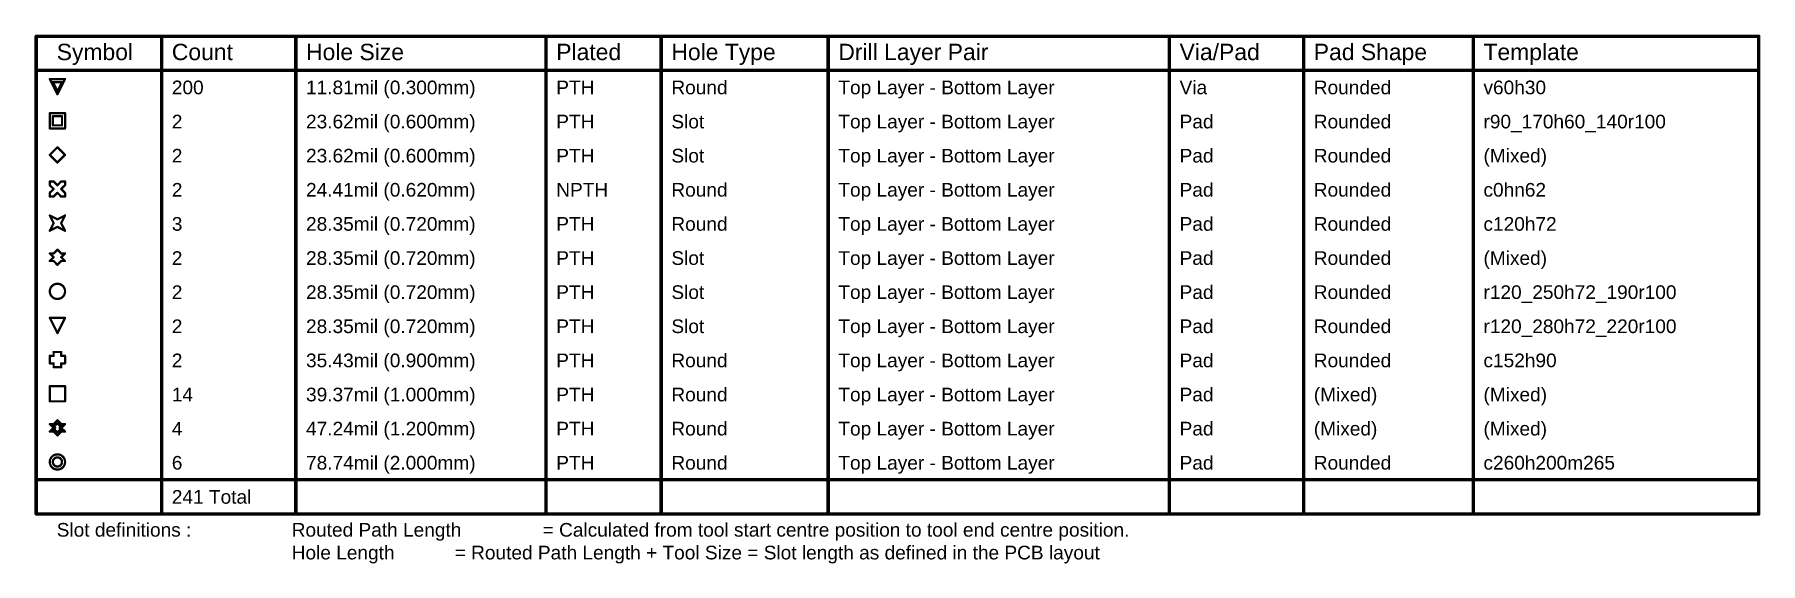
# Model space of a CAD drawing. Header units: millimetres. Extents: x -6 to 194, y -120 to 229.
# Drawn here: x 1.4 to 194.1, y 169.8 to 228.9 of the extents above; entities that cross this region are included whole.
import ezdxf

# ---------------------------------------------------------------- set-up
doc = ezdxf.new("R2010")
doc.units = ezdxf.units.MM
doc.layers.add('DrillDrawing', color=1, linetype='Continuous')
doc.styles.add('Arial', font='arial.ttf', dxfattribs={"height": 0.2})

msp = doc.modelspace()

# ---------------------------------------------------------------- texts
at = {"layer": 'DrillDrawing', "style": 'Arial'}
for s, height, p in [('Symbol', 1.829, (3.88, 226.03)), ('Count', 1.829, (16.73, 226.03)), ('Hole Size', 1.829, (31.71, 226.03)), ('Plated', 1.829, (59.64, 226.03)), ('Hole Type', 1.829, (72.49, 226.03)), ('Drill Layer Pair', 1.8288, (91.13, 226.03)), ('Via/Pad', 1.829, (129.22, 226.03)), ('Pad Shape', 1.829, (144.2, 226.03)), ('Template', 1.829, (163.14, 226.03)), ('200', 1.524, (16.73, 222.22)), ('11.81mil (0.300mm)', 1.524, (31.71, 222.22)), ('PTH', 1.524, (59.64, 222.22)), ('Round', 1.524, (72.49, 222.22)), ('Top Layer - Bottom Layer', 1.524, (91.13, 222.22)), ('Via', 1.524, (129.22, 222.22)), ('Rounded', 1.524, (144.2, 222.22)), ('v60h30', 1.524, (163.14, 222.22)), ('2', 1.52, (16.73, 218.41)), ('23.62mil (0.600mm)', 1.524, (31.71, 218.41)), ('PTH', 1.524, (59.64, 218.41)), ('Slot', 1.524, (72.49, 218.41)), ('Top Layer - Bottom Layer', 1.524, (91.13, 218.41)), ('Pad', 1.524, (129.22, 218.41)), ('Rounded', 1.524, (144.2, 218.41)), ('r90_170h60_140r100', 1.524, (163.14, 218.41)), ('2', 1.52, (16.73, 214.6)), ('23.62mil (0.600mm)', 1.524, (31.71, 214.6)), ('PTH', 1.524, (59.64, 214.6)), ('Slot', 1.524, (72.49, 214.6)), ('Top Layer - Bottom Layer', 1.524, (91.13, 214.6)), ('Pad', 1.524, (129.22, 214.6)), ('Rounded', 1.524, (144.2, 214.6)), ('(Mixed)', 1.524, (163.14, 214.6)), ('2', 1.52, (16.73, 210.79)), ('24.41mil (0.620mm)', 1.524, (31.71, 210.79)), ('NPTH', 1.524, (59.64, 210.79)), ('Round', 1.524, (72.49, 210.79)), ('Top Layer - Bottom Layer', 1.524, (91.13, 210.79)), ('Pad', 1.524, (129.22, 210.79)), ('Rounded', 1.524, (144.2, 210.79)), ('c0hn62', 1.524, (163.14, 210.79)), ('3', 1.52, (16.73, 206.98)), ('28.35mil (0.720mm)', 1.524, (31.71, 206.98)), ('PTH', 1.524, (59.64, 206.98)), ('Round', 1.524, (72.49, 206.98)), ('Top Layer - Bottom Layer', 1.524, (91.13, 206.98)), ('Pad', 1.524, (129.22, 206.98)), ('Rounded', 1.524, (144.2, 206.98)), ('c120h72', 1.524, (163.14, 206.98)), ('2', 1.52, (16.73, 203.17)), ('28.35mil (0.720mm)', 1.524, (31.71, 203.17)), ('PTH', 1.524, (59.64, 203.17)), ('Slot', 1.524, (72.49, 203.17)), ('Top Layer - Bottom Layer', 1.524, (91.13, 203.17)), ('Pad', 1.524, (129.22, 203.17)), ('Rounded', 1.524, (144.2, 203.17)), ('(Mixed)', 1.524, (163.14, 203.17)), ('2', 1.52, (16.73, 199.36)), ('28.35mil (0.720mm)', 1.524, (31.71, 199.36)), ('PTH', 1.524, (59.64, 199.36)), ('Slot', 1.524, (72.49, 199.36)), ('Top Layer - Bottom Layer', 1.524, (91.13, 199.36)), ('Pad', 1.524, (129.22, 199.36)), ('Rounded', 1.524, (144.2, 199.36)), ('r120_250h72_190r100', 1.524, (163.14, 199.36)), ('2', 1.52, (16.73, 195.55)), ('28.35mil (0.720mm)', 1.524, (31.71, 195.55)), ('PTH', 1.524, (59.64, 195.55)), ('Slot', 1.524, (72.49, 195.55)), ('Top Layer - Bottom Layer', 1.524, (91.13, 195.55)), ('Pad', 1.524, (129.22, 195.55)), ('Rounded', 1.524, (144.2, 195.55)), ('r120_280h72_220r100', 1.524, (163.14, 195.55)), ('2', 1.52, (16.73, 191.74)), ('35.43mil (0.900mm)', 1.524, (31.71, 191.74)), ('PTH', 1.524, (59.64, 191.74)), ('Round', 1.524, (72.49, 191.74)), ('Top Layer - Bottom Layer', 1.524, (91.13, 191.74)), ('Pad', 1.524, (129.22, 191.74)), ('Rounded', 1.524, (144.2, 191.74)), ('c152h90', 1.524, (163.14, 191.74)), ('14', 1.524, (16.73, 187.93)), ('39.37mil (1.000mm)', 1.524, (31.71, 187.93)), ('PTH', 1.524, (59.64, 187.93)), ('Round', 1.524, (72.49, 187.93)), ('Top Layer - Bottom Layer', 1.524, (91.13, 187.93)), ('Pad', 1.524, (129.22, 187.93)), ('(Mixed)', 1.524, (144.2, 187.93)), ('(Mixed)', 1.524, (163.14, 187.93)), ('4', 1.52, (16.73, 184.12)), ('47.24mil (1.200mm)', 1.524, (31.71, 184.12)), ('PTH', 1.524, (59.64, 184.12)), ('Round', 1.524, (72.49, 184.12)), ('Top Layer - Bottom Layer', 1.524, (91.13, 184.12)), ('Pad', 1.524, (129.22, 184.12)), ('(Mixed)', 1.524, (144.2, 184.12)), ('(Mixed)', 1.524, (163.14, 184.12)), ('6', 1.52, (16.73, 180.31)), ('78.74mil (2.000mm)', 1.524, (31.71, 180.31)), ('PTH', 1.524, (59.64, 180.31)), ('Round', 1.524, (72.49, 180.31)), ('Top Layer - Bottom Layer', 1.524, (91.13, 180.31)), ('Pad', 1.524, (129.22, 180.31)), ('Rounded', 1.524, (144.2, 180.31)), ('c260h200m265', 1.524, (163.14, 180.31)), ('241 Total', 1.524, (16.73, 176.5)), ('Slot definitions :', 1.524, (3.88, 172.82)), ('Routed Path Length', 1.524, (30.11, 172.82)), ('= Calculated from tool start centre position to tool end centre position.', 1.524, (58.12, 172.82)), ('Hole Length', 1.524, (30.11, 170.28)), (' = Routed Path Length + Tool Size = Slot length as defined in the PCB layout', 1.524, (47.71, 170.28))]:
    msp.add_text(s, height=height, dxfattribs=at).set_placement(p)

# ---------------------------------------------------------------- linework, layer by layer
at = {"layer": 'DrillDrawing'}
for points, const_width in [([(1.59, 228.7), (193.87, 228.7)], 0.381), ([(1.59, 175.36), (1.59, 228.7)], 0.381), ([(15.59, 175.36), (15.59, 228.7)], 0.381), ([(30.57, 175.36), (30.57, 228.7)], 0.381), ([(58.5, 175.36), (58.5, 228.7)], 0.381), ([(71.35, 175.36), (71.35, 228.7)], 0.381), ([(89.99, 175.36), (89.99, 228.7)], 0.381), ([(128.08, 175.36), (128.08, 228.7)], 0.381), ([(143.06, 175.36), (143.06, 228.7)], 0.381), ([(162, 175.36), (162, 228.7)], 0.381), ([(193.87, 175.36), (193.87, 228.7)], 0.381), ([(1.59, 224.89), (193.87, 224.89)], 0.381), ([(3.11, 223.92), (4.81, 223.92)], 0.254), ([(3.11, 223.92), (3.96, 222.22)], 0.254), ([(3.45, 223.58), (4.47, 223.58)], 0.254), ([(3.45, 223.58), (3.96, 222.56)], 0.254), ([(3.96, 222.22), (4.81, 223.92)], 0.254), ([(3.96, 222.56), (4.47, 223.58)], 0.254), ([(3.11, 220.11), (4.81, 220.11)], 0.254), ([(3.11, 218.41), (3.11, 220.11)], 0.254), ([(3.45, 219.77), (4.47, 219.77)], 0.254), ([(3.45, 218.75), (3.45, 219.77)], 0.254), ([(4.47, 218.75), (4.47, 219.77)], 0.254), ([(4.81, 218.41), (4.81, 220.11)], 0.254), ([(3.11, 218.41), (4.81, 218.41)], 0.254), ([(3.45, 218.75), (4.47, 218.75)], 0.254), ([(3.11, 215.45), (3.96, 216.3)], 0.254), ([(3.96, 216.3), (4.81, 215.45)], 0.254), ([(3.11, 215.45), (3.96, 214.6)], 0.254), ([(3.96, 214.6), (4.81, 215.45)], 0.254), ([(3.11, 212.06), (3.11, 212.49)], 0.254), ([(3.11, 212.49), (3.54, 212.49)], 0.254), ([(3.11, 212.06), (3.54, 211.64)], 0.254), ([(3.54, 212.49), (3.96, 212.06)], 0.254), ([(3.96, 212.06), (4.38, 212.49)], 0.254), ([(4.38, 212.49), (4.81, 212.49)], 0.254), ([(4.38, 211.64), (4.81, 212.06)], 0.254), ([(4.81, 212.06), (4.81, 212.49)], 0.254), ([(3.11, 211.22), (3.54, 211.64)], 0.254), ([(3.11, 210.79), (3.11, 211.22)], 0.254), ([(3.11, 210.79), (3.54, 210.79)], 0.254), ([(3.54, 210.79), (3.96, 211.22)], 0.254), ([(3.96, 211.22), (4.38, 210.79)], 0.254), ([(4.38, 211.64), (4.81, 211.22)], 0.254), ([(4.38, 210.79), (4.81, 210.79)], 0.254), ([(4.81, 210.79), (4.81, 211.22)], 0.254), ([(3.11, 208.68), (3.96, 208.25)], 0.254), ([(3.11, 208.68), (3.54, 207.83)], 0.254), ([(3.96, 208.25), (4.81, 208.68)], 0.254), ([(4.38, 207.83), (4.81, 208.68)], 0.254), ([(3.11, 206.98), (3.54, 207.83)], 0.254), ([(3.11, 206.98), (3.96, 207.41)], 0.254), ([(3.96, 207.41), (4.81, 206.98)], 0.254), ([(4.38, 207.83), (4.81, 206.98)], 0.254), ([(3.11, 204.44), (3.54, 204.02)], 0.254), ([(3.11, 204.44), (3.54, 204.44)], 0.254), ([(3.54, 204.44), (3.96, 204.87)], 0.254), ([(3.96, 204.87), (4.38, 204.44)], 0.254), ([(4.38, 204.44), (4.81, 204.44)], 0.254), ([(4.38, 204.02), (4.81, 204.44)], 0.254), ([(3.11, 203.6), (3.54, 204.02)], 0.254), ([(3.11, 203.6), (3.54, 203.6)], 0.254), ([(3.54, 203.6), (3.96, 203.17)], 0.254), ([(3.96, 203.17), (4.38, 203.6)], 0.254), ([(4.38, 204.02), (4.81, 203.6)], 0.254), ([(4.38, 203.6), (4.81, 203.6)], 0.254), ([(3.11, 197.25), (4.81, 197.25)], 0.254), ([(3.11, 197.25), (3.96, 195.55)], 0.254), ([(3.96, 195.55), (4.81, 197.25)], 0.254), ([(3.11, 192.17), (3.11, 193.01)], 0.254), ([(3.11, 193.01), (3.54, 193.01)], 0.254), ([(3.54, 193.01), (3.54, 193.44)], 0.254), ([(3.54, 193.44), (4.38, 193.44)], 0.254), ([(4.38, 193.01), (4.38, 193.44)], 0.254), ([(4.38, 193.01), (4.81, 193.01)], 0.254), ([(4.81, 192.17), (4.81, 193.01)], 0.254), ([(3.11, 192.17), (3.54, 192.17)], 0.254), ([(3.54, 191.74), (3.54, 192.17)], 0.254), ([(3.54, 191.74), (4.38, 191.74)], 0.254), ([(4.38, 192.17), (4.81, 192.17)], 0.254), ([(4.38, 191.74), (4.38, 192.17)], 0.254), ([(3.11, 189.63), (4.81, 189.63)], 0.254), ([(3.11, 187.93), (3.11, 189.63)], 0.254), ([(4.81, 187.93), (4.81, 189.63)], 0.254), ([(3.11, 187.93), (4.81, 187.93)], 0.254), ([(3.11, 185.39), (3.54, 184.97)], 0.254), ([(3.11, 185.39), (3.54, 185.39)], 0.254), ([(3.11, 184.55), (3.54, 184.97)], 0.254), ([(3.45, 185.23), (3.7, 184.97)], 0.254), ([(3.45, 185.23), (3.7, 185.23)], 0.254), ([(3.45, 184.72), (3.7, 184.97)], 0.254), ([(3.54, 185.39), (3.96, 185.82)], 0.254), ([(3.7, 185.23), (3.96, 185.48)], 0.254), ([(3.96, 185.82), (4.38, 185.39)], 0.254), ([(3.96, 185.48), (4.21, 185.23)], 0.254), ([(4.21, 185.23), (4.47, 185.23)], 0.254), ([(4.21, 184.97), (4.47, 185.23)], 0.254), ([(4.21, 184.97), (4.47, 184.72)], 0.254), ([(4.38, 185.39), (4.81, 185.39)], 0.254), ([(4.38, 184.97), (4.81, 185.39)], 0.254), ([(4.38, 184.97), (4.81, 184.55)], 0.254), ([(3.11, 184.55), (3.54, 184.55)], 0.254), ([(3.45, 184.72), (3.7, 184.72)], 0.254), ([(3.54, 184.55), (3.96, 184.12)], 0.254), ([(3.7, 184.72), (3.96, 184.46)], 0.254), ([(3.96, 184.46), (4.21, 184.72)], 0.254), ([(3.96, 184.12), (4.38, 184.55)], 0.254), ([(4.21, 184.72), (4.47, 184.72)], 0.254), ([(4.38, 184.55), (4.81, 184.55)], 0.254), ([(1.59, 179.17), (193.87, 179.17)], 0.381), ([(1.59, 175.36), (193.87, 175.36)], 0.381)]:
    msp.add_lwpolyline(points, dxfattribs=dict(at, const_width=const_width))
for points, const_width in [([(1.5, 228.7, 1), (1.69, 228.7, 1)], 0.191), ([(1.5, 228.7, 1), (1.69, 228.7, 1)], 0.191), ([(15.49, 228.7, 1), (15.68, 228.7, 1)], 0.191), ([(30.47, 228.7, 1), (30.66, 228.7, 1)], 0.191), ([(58.4, 228.7, 1), (58.59, 228.7, 1)], 0.191), ([(71.25, 228.7, 1), (71.44, 228.7, 1)], 0.191), ([(89.89, 228.7, 1), (90.08, 228.7, 1)], 0.191), ([(127.98, 228.7, 1), (128.17, 228.7, 1)], 0.191), ([(142.96, 228.7, 1), (143.15, 228.7, 1)], 0.191), ([(161.91, 228.7, 1), (162.1, 228.7, 1)], 0.191), ([(193.77, 228.7, 1), (193.96, 228.7, 1)], 0.191), ([(193.77, 228.7, 1), (193.96, 228.7, 1)], 0.191), ([(1.5, 224.89, 1), (1.69, 224.89, 1)], 0.191), ([(3.05, 223.92, 1), (3.18, 223.92, 1)], 0.127), ([(3.05, 223.92, 1), (3.18, 223.92, 1)], 0.127), ([(3.39, 223.58, 1), (3.51, 223.58, 1)], 0.127), ([(3.39, 223.58, 1), (3.51, 223.58, 1)], 0.127), ([(4.4, 223.58, 1), (4.53, 223.58, 1)], 0.127), ([(4.4, 223.58, 1), (4.53, 223.58, 1)], 0.127), ([(4.74, 223.92, 1), (4.87, 223.92, 1)], 0.127), ([(4.74, 223.92, 1), (4.87, 223.92, 1)], 0.127), ([(193.77, 224.89, 1), (193.96, 224.89, 1)], 0.191), ([(3.9, 222.56, 1), (4.02, 222.56, 1)], 0.127), ([(3.9, 222.56, 1), (4.02, 222.56, 1)], 0.127), ([(3.9, 222.22, 1), (4.02, 222.22, 1)], 0.127), ([(3.9, 222.22, 1), (4.02, 222.22, 1)], 0.127), ([(3.05, 220.11, 1), (3.18, 220.11, 1)], 0.127), ([(3.05, 220.11, 1), (3.18, 220.11, 1)], 0.127), ([(3.39, 219.77, 1), (3.51, 219.77, 1)], 0.127), ([(3.39, 219.77, 1), (3.51, 219.77, 1)], 0.127), ([(4.4, 219.77, 1), (4.53, 219.77, 1)], 0.127), ([(4.4, 219.77, 1), (4.53, 219.77, 1)], 0.127), ([(4.74, 220.11, 1), (4.87, 220.11, 1)], 0.127), ([(4.74, 220.11, 1), (4.87, 220.11, 1)], 0.127), ([(3.05, 218.41, 1), (3.18, 218.41, 1)], 0.127), ([(3.05, 218.41, 1), (3.18, 218.41, 1)], 0.127), ([(3.39, 218.75, 1), (3.51, 218.75, 1)], 0.127), ([(3.39, 218.75, 1), (3.51, 218.75, 1)], 0.127), ([(4.4, 218.75, 1), (4.53, 218.75, 1)], 0.127), ([(4.4, 218.75, 1), (4.53, 218.75, 1)], 0.127), ([(4.74, 218.41, 1), (4.87, 218.41, 1)], 0.127), ([(4.74, 218.41, 1), (4.87, 218.41, 1)], 0.127), ([(3.9, 216.3, 1), (4.02, 216.3, 1)], 0.127), ([(3.9, 216.3, 1), (4.02, 216.3, 1)], 0.127), ([(3.05, 215.45, 1), (3.18, 215.45, 1)], 0.127), ([(3.05, 215.45, 1), (3.18, 215.45, 1)], 0.127), ([(3.9, 214.6, 1), (4.02, 214.6, 1)], 0.127), ([(3.9, 214.6, 1), (4.02, 214.6, 1)], 0.127), ([(4.74, 215.45, 1), (4.87, 215.45, 1)], 0.127), ([(4.74, 215.45, 1), (4.87, 215.45, 1)], 0.127), ([(3.05, 212.49, 1), (3.18, 212.49, 1)], 0.127), ([(3.05, 212.49, 1), (3.18, 212.49, 1)], 0.127), ([(3.05, 212.06, 1), (3.18, 212.06, 1)], 0.127), ([(3.05, 212.06, 1), (3.18, 212.06, 1)], 0.127), ([(3.47, 212.49, 1), (3.6, 212.49, 1)], 0.127), ([(3.47, 212.49, 1), (3.6, 212.49, 1)], 0.127), ([(3.9, 212.06, 1), (4.02, 212.06, 1)], 0.127), ([(3.9, 212.06, 1), (4.02, 212.06, 1)], 0.127), ([(4.32, 212.49, 1), (4.45, 212.49, 1)], 0.127), ([(4.32, 212.49, 1), (4.45, 212.49, 1)], 0.127), ([(4.74, 212.49, 1), (4.87, 212.49, 1)], 0.127), ([(4.74, 212.49, 1), (4.87, 212.49, 1)], 0.127), ([(4.74, 212.06, 1), (4.87, 212.06, 1)], 0.127), ([(4.74, 212.06, 1), (4.87, 212.06, 1)], 0.127), ([(3.05, 211.22, 1), (3.18, 211.22, 1)], 0.127), ([(3.05, 211.22, 1), (3.18, 211.22, 1)], 0.127), ([(3.05, 210.79, 1), (3.18, 210.79, 1)], 0.127), ([(3.05, 210.79, 1), (3.18, 210.79, 1)], 0.127), ([(3.47, 211.64, 1), (3.6, 211.64, 1)], 0.127), ([(3.47, 211.64, 1), (3.6, 211.64, 1)], 0.127), ([(3.47, 210.79, 1), (3.6, 210.79, 1)], 0.127), ([(3.47, 210.79, 1), (3.6, 210.79, 1)], 0.127), ([(3.9, 211.22, 1), (4.02, 211.22, 1)], 0.127), ([(3.9, 211.22, 1), (4.02, 211.22, 1)], 0.127), ([(4.32, 211.64, 1), (4.45, 211.64, 1)], 0.127), ([(4.32, 211.64, 1), (4.45, 211.64, 1)], 0.127), ([(4.32, 210.79, 1), (4.45, 210.79, 1)], 0.127), ([(4.32, 210.79, 1), (4.45, 210.79, 1)], 0.127), ([(4.74, 211.22, 1), (4.87, 211.22, 1)], 0.127), ([(4.74, 211.22, 1), (4.87, 211.22, 1)], 0.127), ([(4.74, 210.79, 1), (4.87, 210.79, 1)], 0.127), ([(4.74, 210.79, 1), (4.87, 210.79, 1)], 0.127), ([(3.05, 208.68, 1), (3.18, 208.68, 1)], 0.127), ([(3.05, 208.68, 1), (3.18, 208.68, 1)], 0.127), ([(3.9, 208.25, 1), (4.02, 208.25, 1)], 0.127), ([(3.9, 208.25, 1), (4.02, 208.25, 1)], 0.127), ([(4.74, 208.68, 1), (4.87, 208.68, 1)], 0.127), ([(4.74, 208.68, 1), (4.87, 208.68, 1)], 0.127), ([(3.05, 206.98, 1), (3.18, 206.98, 1)], 0.127), ([(3.05, 206.98, 1), (3.18, 206.98, 1)], 0.127), ([(3.47, 207.83, 1), (3.6, 207.83, 1)], 0.127), ([(3.47, 207.83, 1), (3.6, 207.83, 1)], 0.127), ([(3.9, 207.41, 1), (4.02, 207.41, 1)], 0.127), ([(3.9, 207.41, 1), (4.02, 207.41, 1)], 0.127), ([(4.32, 207.83, 1), (4.45, 207.83, 1)], 0.127), ([(4.32, 207.83, 1), (4.45, 207.83, 1)], 0.127), ([(4.74, 206.98, 1), (4.87, 206.98, 1)], 0.127), ([(4.74, 206.98, 1), (4.87, 206.98, 1)], 0.127), ([(3.05, 204.44, 1), (3.18, 204.44, 1)], 0.127), ([(3.05, 204.44, 1), (3.18, 204.44, 1)], 0.127), ([(3.47, 204.44, 1), (3.6, 204.44, 1)], 0.127), ([(3.47, 204.44, 1), (3.6, 204.44, 1)], 0.127), ([(3.9, 204.87, 1), (4.02, 204.87, 1)], 0.127), ([(3.9, 204.87, 1), (4.02, 204.87, 1)], 0.127), ([(4.32, 204.44, 1), (4.45, 204.44, 1)], 0.127), ([(4.32, 204.44, 1), (4.45, 204.44, 1)], 0.127), ([(4.74, 204.44, 1), (4.87, 204.44, 1)], 0.127), ([(4.74, 204.44, 1), (4.87, 204.44, 1)], 0.127), ([(3.05, 203.6, 1), (3.18, 203.6, 1)], 0.127), ([(3.05, 203.6, 1), (3.18, 203.6, 1)], 0.127), ([(3.47, 204.02, 1), (3.6, 204.02, 1)], 0.127), ([(3.47, 204.02, 1), (3.6, 204.02, 1)], 0.127), ([(3.47, 203.6, 1), (3.6, 203.6, 1)], 0.127), ([(3.47, 203.6, 1), (3.6, 203.6, 1)], 0.127), ([(3.9, 203.17, 1), (4.02, 203.17, 1)], 0.127), ([(3.9, 203.17, 1), (4.02, 203.17, 1)], 0.127), ([(4.32, 204.02, 1), (4.45, 204.02, 1)], 0.127), ([(4.32, 204.02, 1), (4.45, 204.02, 1)], 0.127), ([(4.32, 203.6, 1), (4.45, 203.6, 1)], 0.127), ([(4.32, 203.6, 1), (4.45, 203.6, 1)], 0.127), ([(4.74, 203.6, 1), (4.87, 203.6, 1)], 0.127), ([(4.74, 203.6, 1), (4.87, 203.6, 1)], 0.127), ([(4.81, 200.21, 1), (3.11, 200.21, 1)], 0.254), ([(3.05, 200.21, 1), (3.18, 200.21, 1)], 0.127), ([(4.74, 200.21, 1), (4.87, 200.21, 1)], 0.127), ([(3.05, 197.25, 1), (3.18, 197.25, 1)], 0.127), ([(3.05, 197.25, 1), (3.18, 197.25, 1)], 0.127), ([(4.74, 197.25, 1), (4.87, 197.25, 1)], 0.127), ([(4.74, 197.25, 1), (4.87, 197.25, 1)], 0.127), ([(3.9, 195.55, 1), (4.02, 195.55, 1)], 0.127), ([(3.9, 195.55, 1), (4.02, 195.55, 1)], 0.127), ([(3.05, 193.01, 1), (3.18, 193.01, 1)], 0.127), ([(3.05, 193.01, 1), (3.18, 193.01, 1)], 0.127), ([(3.47, 193.44, 1), (3.6, 193.44, 1)], 0.127), ([(3.47, 193.44, 1), (3.6, 193.44, 1)], 0.127), ([(3.47, 193.01, 1), (3.6, 193.01, 1)], 0.127), ([(3.47, 193.01, 1), (3.6, 193.01, 1)], 0.127), ([(4.32, 193.44, 1), (4.45, 193.44, 1)], 0.127), ([(4.32, 193.44, 1), (4.45, 193.44, 1)], 0.127), ([(4.32, 193.01, 1), (4.45, 193.01, 1)], 0.127), ([(4.32, 193.01, 1), (4.45, 193.01, 1)], 0.127), ([(4.74, 193.01, 1), (4.87, 193.01, 1)], 0.127), ([(4.74, 193.01, 1), (4.87, 193.01, 1)], 0.127), ([(3.05, 192.17, 1), (3.18, 192.17, 1)], 0.127), ([(3.05, 192.17, 1), (3.18, 192.17, 1)], 0.127), ([(3.47, 192.17, 1), (3.6, 192.17, 1)], 0.127), ([(3.47, 192.17, 1), (3.6, 192.17, 1)], 0.127), ([(3.47, 191.74, 1), (3.6, 191.74, 1)], 0.127), ([(3.47, 191.74, 1), (3.6, 191.74, 1)], 0.127), ([(4.32, 192.17, 1), (4.45, 192.17, 1)], 0.127), ([(4.32, 192.17, 1), (4.45, 192.17, 1)], 0.127), ([(4.32, 191.74, 1), (4.45, 191.74, 1)], 0.127), ([(4.32, 191.74, 1), (4.45, 191.74, 1)], 0.127), ([(4.74, 192.17, 1), (4.87, 192.17, 1)], 0.127), ([(4.74, 192.17, 1), (4.87, 192.17, 1)], 0.127), ([(3.05, 189.63, 1), (3.18, 189.63, 1)], 0.127), ([(3.05, 189.63, 1), (3.18, 189.63, 1)], 0.127), ([(4.74, 189.63, 1), (4.87, 189.63, 1)], 0.127), ([(4.74, 189.63, 1), (4.87, 189.63, 1)], 0.127), ([(3.05, 187.93, 1), (3.18, 187.93, 1)], 0.127), ([(3.05, 187.93, 1), (3.18, 187.93, 1)], 0.127), ([(4.74, 187.93, 1), (4.87, 187.93, 1)], 0.127), ([(4.74, 187.93, 1), (4.87, 187.93, 1)], 0.127), ([(3.05, 185.39, 1), (3.18, 185.39, 1)], 0.127), ([(3.05, 185.39, 1), (3.18, 185.39, 1)], 0.127), ([(3.39, 185.23, 1), (3.51, 185.23, 1)], 0.127), ([(3.39, 185.23, 1), (3.51, 185.23, 1)], 0.127), ([(3.47, 185.39, 1), (3.6, 185.39, 1)], 0.127), ([(3.47, 185.39, 1), (3.6, 185.39, 1)], 0.127), ([(3.47, 184.97, 1), (3.6, 184.97, 1)], 0.127), ([(3.47, 184.97, 1), (3.6, 184.97, 1)], 0.127), ([(3.64, 185.23, 1), (3.77, 185.23, 1)], 0.127), ([(3.64, 185.23, 1), (3.77, 185.23, 1)], 0.127), ([(3.64, 184.97, 1), (3.77, 184.97, 1)], 0.127), ([(3.64, 184.97, 1), (3.77, 184.97, 1)], 0.127), ([(3.9, 185.82, 1), (4.02, 185.82, 1)], 0.127), ([(3.9, 185.82, 1), (4.02, 185.82, 1)], 0.127), ([(3.9, 185.48, 1), (4.02, 185.48, 1)], 0.127), ([(3.9, 185.48, 1), (4.02, 185.48, 1)], 0.127), ([(4.15, 185.23, 1), (4.28, 185.23, 1)], 0.127), ([(4.15, 185.23, 1), (4.28, 185.23, 1)], 0.127), ([(4.15, 184.97, 1), (4.28, 184.97, 1)], 0.127), ([(4.15, 184.97, 1), (4.28, 184.97, 1)], 0.127), ([(4.32, 185.39, 1), (4.45, 185.39, 1)], 0.127), ([(4.32, 185.39, 1), (4.45, 185.39, 1)], 0.127), ([(4.32, 184.97, 1), (4.45, 184.97, 1)], 0.127), ([(4.32, 184.97, 1), (4.45, 184.97, 1)], 0.127), ([(4.4, 185.23, 1), (4.53, 185.23, 1)], 0.127), ([(4.4, 185.23, 1), (4.53, 185.23, 1)], 0.127), ([(4.74, 185.39, 1), (4.87, 185.39, 1)], 0.127), ([(4.74, 185.39, 1), (4.87, 185.39, 1)], 0.127), ([(3.05, 184.55, 1), (3.18, 184.55, 1)], 0.127), ([(3.05, 184.55, 1), (3.18, 184.55, 1)], 0.127), ([(3.39, 184.72, 1), (3.51, 184.72, 1)], 0.127), ([(3.39, 184.72, 1), (3.51, 184.72, 1)], 0.127), ([(3.47, 184.55, 1), (3.6, 184.55, 1)], 0.127), ([(3.47, 184.55, 1), (3.6, 184.55, 1)], 0.127), ([(3.64, 184.72, 1), (3.77, 184.72, 1)], 0.127), ([(3.64, 184.72, 1), (3.77, 184.72, 1)], 0.127), ([(3.9, 184.46, 1), (4.02, 184.46, 1)], 0.127), ([(3.9, 184.46, 1), (4.02, 184.46, 1)], 0.127), ([(3.9, 184.12, 1), (4.02, 184.12, 1)], 0.127), ([(3.9, 184.12, 1), (4.02, 184.12, 1)], 0.127), ([(4.15, 184.72, 1), (4.28, 184.72, 1)], 0.127), ([(4.15, 184.72, 1), (4.28, 184.72, 1)], 0.127), ([(4.32, 184.55, 1), (4.45, 184.55, 1)], 0.127), ([(4.32, 184.55, 1), (4.45, 184.55, 1)], 0.127), ([(4.4, 184.72, 1), (4.53, 184.72, 1)], 0.127), ([(4.4, 184.72, 1), (4.53, 184.72, 1)], 0.127), ([(4.74, 184.55, 1), (4.87, 184.55, 1)], 0.127), ([(4.74, 184.55, 1), (4.87, 184.55, 1)], 0.127), ([(4.81, 181.16, 1), (3.11, 181.16, 1)], 0.254), ([(3.05, 181.16, 1), (3.18, 181.16, 1)], 0.127), ([(4.47, 181.16, 1), (3.45, 181.16, 1)], 0.254), ([(3.39, 181.16, 1), (3.51, 181.16, 1)], 0.127), ([(4.4, 181.16, 1), (4.53, 181.16, 1)], 0.127), ([(4.74, 181.16, 1), (4.87, 181.16, 1)], 0.127), ([(1.5, 179.17, 1), (1.69, 179.17, 1)], 0.191), ([(193.77, 179.17, 1), (193.96, 179.17, 1)], 0.191), ([(1.5, 175.36, 1), (1.69, 175.36, 1)], 0.191), ([(1.5, 175.36, 1), (1.69, 175.36, 1)], 0.191), ([(15.49, 175.36, 1), (15.68, 175.36, 1)], 0.191), ([(30.47, 175.36, 1), (30.66, 175.36, 1)], 0.191), ([(58.4, 175.36, 1), (58.59, 175.36, 1)], 0.191), ([(71.25, 175.36, 1), (71.44, 175.36, 1)], 0.191), ([(89.89, 175.36, 1), (90.08, 175.36, 1)], 0.191), ([(127.98, 175.36, 1), (128.17, 175.36, 1)], 0.191), ([(142.96, 175.36, 1), (143.15, 175.36, 1)], 0.191), ([(161.91, 175.36, 1), (162.1, 175.36, 1)], 0.191), ([(193.77, 175.36, 1), (193.96, 175.36, 1)], 0.191), ([(193.77, 175.36, 1), (193.96, 175.36, 1)], 0.191)]:
    msp.add_lwpolyline(points, format="xyb", close=True, dxfattribs=dict(at, const_width=const_width))

msp.set_redraw_order([(e.dxf.handle, doc.entitydb.next_handle()) for e in msp.query("TEXT MTEXT ATTDEF DIMENSION ARC_DIMENSION")])  # texts and dimensions are drawn at this point

doc.saveas('drawing.dxf')
